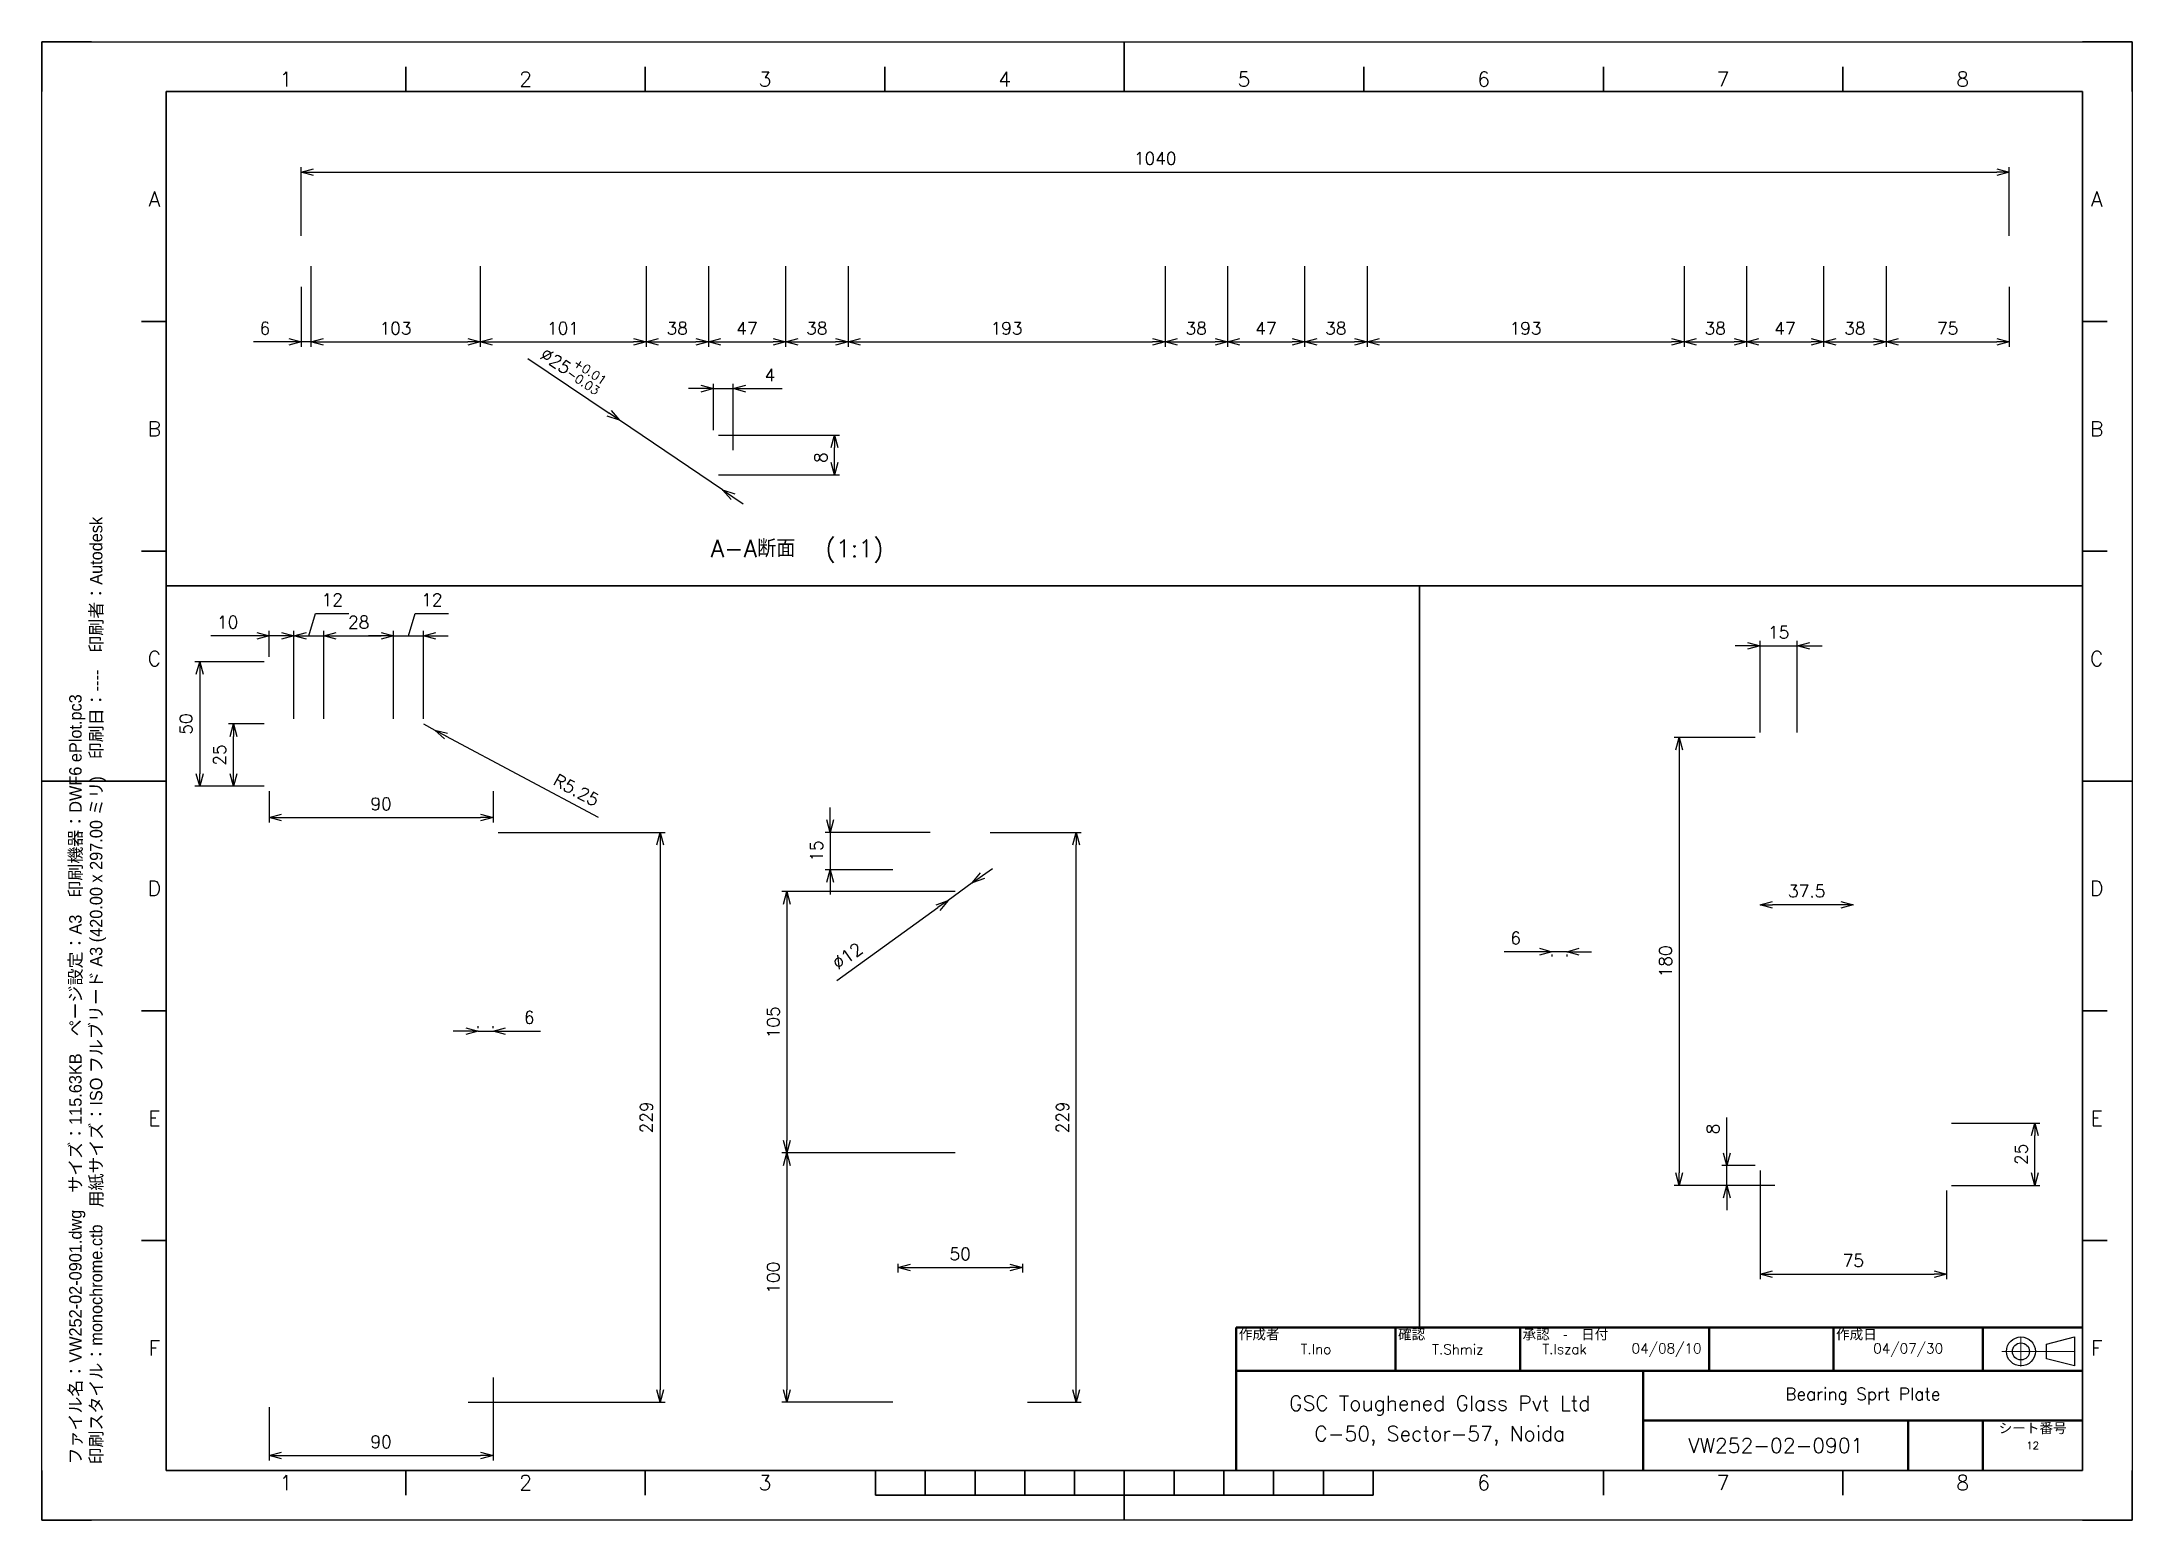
# Paper-space layout 'VW252-02-0901' of a CAD drawing. Header units: millimetres. Extents: x -5 to 415, y -5 to 292.
import ezdxf
from ezdxf.enums import TextEntityAlignment as Align

# ---------------------------------------------------------------- set-up
doc = ezdxf.new("R2010")
doc.units = ezdxf.units.MM
doc.layers.add('ビューポート', color=1, linetype='Continuous')
doc.layers.add('印刷スタンプ', color=30, linetype='Continuous')
for name, color, linetype, lineweight in [('図枠', 8, 'Continuous', 35), ('寸法', 150, 'Continuous', 25), ('注釈', 150, 'Continuous', 25), ('表題欄', 8, 'Continuous', 35)]:
    doc.layers.add(name, color=color, linetype=linetype, lineweight=lineweight)
doc.layers.get('ビューポート').off()
doc.styles.get("Standard").update_dxf_attribs({"font": 'romans.shx', "bigfont": 'extfont2.shx'})
doc.styles.add('ゴシック', font='MS PGothic.ttf')
doc.dimstyles.new('JIS_25', dxfattribs={"dimscale": 0, "dimtxt": 2.5, "dimasz": 2.5, "dimexe": 1, "dimexo": 1, "dimgap": 1.5, "dimtad": 3, "dimdec": 1, "dimdsep": 46, "dimtxsty": 'Standard', "dimblk": 'OPEN30', "dimcen": 0, "dimclrd": 256, "dimclre": 256, "dimclrt": 179, "dimadec": 0, "dimazin": 2, "dimtp": 0.1, "dimtm": 0.1, "dimtfac": 0.71, "dimtdec": 1, "dimtmove": 0, "dimatfit": 3, "dimldrblk": 'OPEN30', "dimfxl": 1, "dimlwd": -1, "dimlwe": -1, "dimarcsym": 0})

psp = doc.layouts.new('VW252-02-0901')

# ---------------------------------------------------------------- texts
at = {"layer": '印刷スタンプ', "insert": (0.4982, 6.184), "char_height": 2.5, "width": 604.100653, "attachment_point": 1, "rotation": 90, "style": 'ゴシック'}
psp.add_mtext('ファイル名：VW252-02-0901.dwg\u3000サイズ：115.63KB\u3000ページ設定：A3\u3000印刷機器：DWF6 ePlot.pc3\\P印刷スタイル：monochrome.ctb\u3000用紙サイズ：ISO フルブリード A3 (420.00 x 297.00 ミリ)\u3000印刷日：----\u3000印刷者：Autodesk', dxfattribs=at)

# ---------------------------------------------------------------- blocks, each defined once
blk = doc.blocks.new('表題欄')
at = {"layer": '表題欄', "linetype": 'Continuous', "lineweight": 50}
for p, q in [((0, 28.73), (-170, 28.73)), ((-170, 28.73), (-170, 0)), ((-138, 20), (-138, 28.73)), ((-113, 20), (-113, 28.73)), ((-75, 20), (-75, 28.73)), ((-50, 20), (-50, 28.73)), ((-20, 20), (-20, 28.73)), ((-170, 20), (0, 20)), ((-88.23, 20), (-88.23, 0)), ((0, 10), (-88.23, 10)), ((-35, 0), (-35, 10)), ((-20, 0), (-20, 10))]:
    blk.add_line(p, q, dxfattribs=at).dxf.unprotected_set("ltscale", 0)
at = {"layer": '表題欄', "linetype": 'Continuous', "lineweight": 18}
for p, q in [((-12.35, 26.82), (-12.35, 20.88)), ((-7.22, 23.91), (-16.16, 23.91)), ((-1.57, 23.91), (-7.22, 23.91))]:
    blk.add_line(p, q, dxfattribs=at)
at = {"layer": '表題欄', "lineweight": 25}
for p, q in [((-7.22, 25.38), (-1.57, 26.82)), ((-7.22, 23.91), (-7.22, 25.38)), ((-1.57, 26.82), (-1.57, 23.91)), ((-7.22, 22.44), (-7.22, 23.91)), ((-1.57, 21.01), (-7.22, 22.44)), ((-1.57, 23.91), (-1.57, 21.01))]:
    blk.add_line(p, q, dxfattribs=at).dxf.unprotected_set("ltscale", 0)
for radius in [2.9, 1.71]:
    blk.add_circle((-12.35, 23.91), radius, dxfattribs=at).dxf.unprotected_set("ltscale", 0)
at = {"layer": '表題欄', "color": 179, "lineweight": 5, "char_height": 2}
for s, insert, width, attachment_point, line_spacing_factor in [('{\\fMS PGothic|b0|i0|c128|p17;作成者}', (-169.5, 28.33), 26.9559, 1, 0.856083), ('{\\fMS PGothic|b0|i0|c128|p17;確認}', (-137.5, 28.33), 26.0627, 1, 0.856083), ('{\\fMS PGothic|b0|i0|c128|p17;承認\u3000-\u3000日付}', (-112.5, 28.33), 41.7838, 1, 0.846), ('{\\fMS PGothic|b0|i0|c128|p17;作成日}', (-49.5, 28.33), 14.5, 1, 0.856083), ('{\\fMS PGothic|b0|i0|c128|p17;シート番号}', (-10, 9.5), 19, 2, 0.856083)]:
    blk.add_mtext(s, dxfattribs=dict(at, insert=insert, width=width, attachment_point=attachment_point, line_spacing_factor=line_spacing_factor))
at = {"layer": '表題欄', "color": 179, "flags": 8}
for tag, height, p in [('DRAWN', 2.5, (-154, 24.36)), ('CHECK', 2.5, (-125.5, 24.36)), ('APPROVE', 2.5, (-104.06, 24.36)), ('APDATE', 2.5, (-83.55, 24.36)), ('DATE', 2.5, (-35, 24.36)), ('PROJECTNAME1', 3.5, (-129.12, 13)), ('DWGNAME', 3.5, (-44.12, 15)), ('PROJECTNAME2', 3.5, (-129.12, 7)), ('DWGNO', 3.5, (-61.62, 5)), ('SHEET', 2, (-10, 5))]:
    blk.add_attdef(tag, text='', height=height, dxfattribs=at).set_placement(p, align=Align.MIDDLE)
blk = doc.blocks.new('図枠')
at = {"layer": '図枠'}
for p, q in [((0, 297), (10, 297)), ((0, 287), (0, 297)), ((410, 297), (420, 297)), ((420, 297), (420, 287)), ((25, 10), (25, 287)), ((25, 287), (410, 287)), ((410, 287), (410, 10)), ((0, 0), (0, 10)), ((410, 10), (25, 10)), ((420, 10), (420, 0)), ((10, 0), (0, 0)), ((420, 0), (410, 0))]:
    blk.add_line(p, q, dxfattribs=at)
at = {"layer": '図枠', "lineweight": 25}
for p, q in [((0, 297), (420, 297)), ((0, 0), (0, 297)), ((420, 297), (420, 0)), ((420, 0), (0, 0))]:
    blk.add_line(p, q, dxfattribs=at)
at = {"layer": '図枠', "lineweight": 35}
for p, q in [((217.5, 287), (217.5, 297)), ((73.12, 287), (73.12, 292)), ((121.25, 287), (121.25, 292)), ((169.38, 287), (169.38, 292)), ((265.62, 287), (265.62, 292)), ((313.75, 287), (313.75, 292)), ((361.88, 287), (361.88, 292)), ((25, 240.83), (20, 240.83)), ((410, 240.83), (415, 240.83)), ((25, 194.67), (20, 194.67)), ((410, 194.67), (415, 194.67)), ((25, 148.5), (0, 148.5)), ((410, 148.5), (420, 148.5)), ((25, 102.33), (20, 102.33)), ((410, 102.33), (415, 102.33)), ((25, 56.17), (20, 56.17)), ((410, 56.17), (415, 56.17)), ((73.12, 10), (73.12, 5)), ((121.25, 10), (121.25, 5)), ((167.5, 5), (167.5, 10)), ((177.5, 5), (177.5, 10)), ((187.5, 5), (187.5, 10)), ((197.5, 5), (197.5, 10)), ((207.5, 5), (207.5, 10)), ((217.5, 10), (217.5, 0)), ((227.5, 5), (227.5, 10)), ((237.5, 5), (237.5, 10)), ((247.5, 5), (247.5, 10)), ((257.5, 5), (257.5, 10)), ((267.5, 5), (267.5, 10)), ((313.75, 10), (313.75, 5)), ((361.88, 10), (361.88, 5)), ((167.5, 5), (267.5, 5))]:
    blk.add_line(p, q, dxfattribs=at)
at = {"layer": '図枠', "color": 179, "lineweight": 25}
for s, p in [('1', (49.06, 288)), ('2', (97.19, 288)), ('3', (145.31, 288)), ('4', (193.44, 288)), ('5', (241.56, 288)), ('6', (289.69, 288)), ('7', (337.81, 288)), ('8', (385.94, 288)), ('A', (22.61, 263.92)), ('A', (412.87, 263.92)), ('B', (22.61, 217.75)), ('B', (412.87, 217.75)), ('C', (22.61, 171.58)), ('C', (412.87, 171.58)), ('D', (22.61, 125.42)), ('D', (412.87, 125.42)), ('E', (22.61, 79.25)), ('E', (412.87, 79.25)), ('F', (22.61, 33.08)), ('F', (412.87, 33.08)), ('1', (49.06, 6.02)), ('2', (97.19, 6.02)), ('3', (145.31, 6.02)), ('6', (289.69, 6.02)), ('7', (337.81, 6.02)), ('8', (385.94, 6.02))]:
    blk.add_text(s, height=3, dxfattribs=at).set_placement(p, align=Align.CENTER)
blk = doc.blocks.new('ビュータイトル')
at = {"color": 7, "flags": 8}
blk.add_attdef('VIEWTITLE', text='', height=3.5, dxfattribs=at).set_placement((24.98, -4.7), align=Align.BOTTOM_RIGHT)
blk.add_attdef('VIEWPORTSCALE', text='', height=3.5, dxfattribs=at).set_placement((31, -4.7), align=Align.BOTTOM_LEFT)
blk = doc.blocks.new('_Open30')
at = {"color": 0, "linetype": 'ByBlock', "lineweight": -2}
for p, q in [((-1, 0.27), (0, 0)), ((0, 0), (-1, -0.27)), ((0, 0), (-1, 0))]:
    blk.add_line(p, q, dxfattribs=at)
blk = doc.blocks.new('*D6')
at = {"layer": 'Defpoints', "color": 0}
for p in [(49.08, 247.92), (47.1, 243.8), (49.08, 231.7)]:
    blk.add_point(p, dxfattribs=at)
at = {"layer": '寸法'}
for p, q in [((49.08, 246.92), (49.08, 230.7)), ((47.1, 242.8), (47.1, 230.7)), ((44.6, 231.7), (37.55, 231.7)), ((49.08, 231.7), (47.1, 231.7)), ((51.58, 231.7), (54.08, 231.7))]:
    blk.add_line(p, q, dxfattribs=at)
at = {"layer": '寸法', "xscale": 2.5, "yscale": 2.5, "zscale": 2.5}
blk.add_blockref('_Open30', (47.1, 231.7), dxfattribs=at)
at = {"layer": '寸法', "xscale": 2.5, "yscale": 2.5, "zscale": 2.5, "rotation": 180}
blk.add_blockref('_Open30', (49.08, 231.7), dxfattribs=at)
at = {"layer": '寸法', "color": 179, "insert": (39.82, 234.45), "char_height": 2.5, "attachment_point": 5}
blk.add_mtext('6', dxfattribs=at)
blk = doc.blocks.new('*D7')
at = {"layer": 'Defpoints', "color": 0}
for p in [(49.08, 247.92), (83.07, 247.92), (83.07, 231.7)]:
    blk.add_point(p, dxfattribs=at)
at = {"layer": '寸法'}
for p, q in [((49.08, 246.92), (49.08, 230.7)), ((83.07, 246.92), (83.07, 230.7)), ((51.58, 231.7), (80.57, 231.7))]:
    blk.add_line(p, q, dxfattribs=at)
at = {"layer": '寸法', "xscale": 2.5, "yscale": 2.5, "zscale": 2.5, "rotation": 180}
blk.add_blockref('_Open30', (49.08, 231.7), dxfattribs=at)
at = {"layer": '寸法', "xscale": 2.5, "yscale": 2.5, "zscale": 2.5}
blk.add_blockref('_Open30', (83.07, 231.7), dxfattribs=at)
at = {"layer": '寸法', "color": 179, "insert": (66.07, 234.45), "char_height": 2.5, "attachment_point": 5}
blk.add_mtext('103', dxfattribs=at)
blk = doc.blocks.new('*D8')
at = {"layer": 'Defpoints', "color": 0}
for p in [(83.07, 247.92), (116.4, 247.92), (116.4, 231.7)]:
    blk.add_point(p, dxfattribs=at)
at = {"layer": '寸法'}
for p, q in [((83.07, 246.92), (83.07, 230.7)), ((116.4, 246.92), (116.4, 230.7)), ((85.57, 231.7), (113.9, 231.7))]:
    blk.add_line(p, q, dxfattribs=at)
at = {"layer": '寸法', "xscale": 2.5, "yscale": 2.5, "zscale": 2.5, "rotation": 180}
blk.add_blockref('_Open30', (83.07, 231.7), dxfattribs=at)
at = {"layer": '寸法', "xscale": 2.5, "yscale": 2.5, "zscale": 2.5}
blk.add_blockref('_Open30', (116.4, 231.7), dxfattribs=at)
at = {"layer": '寸法', "color": 179, "insert": (99.73, 234.45), "char_height": 2.5, "attachment_point": 5}
blk.add_mtext('101', dxfattribs=at)
blk = doc.blocks.new('*D9')
at = {"layer": 'Defpoints', "color": 0}
for p in [(116.4, 247.92), (128.94, 247.92), (128.94, 231.7)]:
    blk.add_point(p, dxfattribs=at)
at = {"layer": '寸法'}
for p, q in [((116.4, 246.92), (116.4, 230.7)), ((128.94, 246.92), (128.94, 230.7)), ((118.9, 231.7), (126.44, 231.7))]:
    blk.add_line(p, q, dxfattribs=at)
at = {"layer": '寸法', "xscale": 2.5, "yscale": 2.5, "zscale": 2.5, "rotation": 180}
blk.add_blockref('_Open30', (116.4, 231.7), dxfattribs=at)
at = {"layer": '寸法', "xscale": 2.5, "yscale": 2.5, "zscale": 2.5}
blk.add_blockref('_Open30', (128.94, 231.7), dxfattribs=at)
at = {"layer": '寸法', "color": 179, "insert": (122.67, 234.45), "char_height": 2.5, "attachment_point": 5}
blk.add_mtext('38', dxfattribs=at)
blk = doc.blocks.new('*D10')
at = {"layer": 'Defpoints', "color": 0}
for p in [(128.94, 247.92), (144.45, 247.92), (144.45, 231.7)]:
    blk.add_point(p, dxfattribs=at)
at = {"layer": '寸法'}
for p, q in [((128.94, 246.92), (128.94, 230.7)), ((144.45, 246.92), (144.45, 230.7)), ((131.44, 231.7), (141.95, 231.7))]:
    blk.add_line(p, q, dxfattribs=at)
at = {"layer": '寸法', "xscale": 2.5, "yscale": 2.5, "zscale": 2.5, "rotation": 180}
blk.add_blockref('_Open30', (128.94, 231.7), dxfattribs=at)
at = {"layer": '寸法', "xscale": 2.5, "yscale": 2.5, "zscale": 2.5}
blk.add_blockref('_Open30', (144.45, 231.7), dxfattribs=at)
at = {"layer": '寸法', "color": 179, "insert": (136.69, 234.45), "char_height": 2.5, "attachment_point": 5}
blk.add_mtext('47', dxfattribs=at)
blk = doc.blocks.new('*D11')
at = {"layer": 'Defpoints', "color": 0}
for p in [(144.45, 247.92), (156.99, 247.92), (156.99, 231.7)]:
    blk.add_point(p, dxfattribs=at)
at = {"layer": '寸法'}
for p, q in [((144.45, 246.92), (144.45, 230.7)), ((156.99, 246.92), (156.99, 230.7)), ((146.95, 231.7), (154.49, 231.7))]:
    blk.add_line(p, q, dxfattribs=at)
at = {"layer": '寸法', "xscale": 2.5, "yscale": 2.5, "zscale": 2.5, "rotation": 180}
blk.add_blockref('_Open30', (144.45, 231.7), dxfattribs=at)
at = {"layer": '寸法', "xscale": 2.5, "yscale": 2.5, "zscale": 2.5}
blk.add_blockref('_Open30', (156.99, 231.7), dxfattribs=at)
at = {"layer": '寸法', "color": 179, "insert": (150.72, 234.45), "char_height": 2.5, "attachment_point": 5}
blk.add_mtext('38', dxfattribs=at)
blk = doc.blocks.new('*D12')
at = {"layer": 'Defpoints', "color": 0}
for p in [(156.99, 247.92), (220.68, 247.92), (220.68, 231.7)]:
    blk.add_point(p, dxfattribs=at)
at = {"layer": '寸法'}
for p, q in [((156.99, 246.92), (156.99, 230.7)), ((220.68, 246.92), (220.68, 230.7)), ((159.49, 231.7), (218.18, 231.7))]:
    blk.add_line(p, q, dxfattribs=at)
at = {"layer": '寸法', "xscale": 2.5, "yscale": 2.5, "zscale": 2.5, "rotation": 180}
blk.add_blockref('_Open30', (156.99, 231.7), dxfattribs=at)
at = {"layer": '寸法', "xscale": 2.5, "yscale": 2.5, "zscale": 2.5}
blk.add_blockref('_Open30', (220.68, 231.7), dxfattribs=at)
at = {"layer": '寸法', "color": 179, "insert": (188.83, 234.45), "char_height": 2.5, "attachment_point": 5}
blk.add_mtext('193', dxfattribs=at)
blk = doc.blocks.new('*D13')
at = {"layer": 'Defpoints', "color": 0}
for p in [(220.68, 247.92), (233.22, 247.92), (233.22, 231.7)]:
    blk.add_point(p, dxfattribs=at)
at = {"layer": '寸法'}
for p, q in [((220.68, 246.92), (220.68, 230.7)), ((233.22, 246.92), (233.22, 230.7)), ((223.18, 231.7), (230.72, 231.7))]:
    blk.add_line(p, q, dxfattribs=at)
at = {"layer": '寸法', "xscale": 2.5, "yscale": 2.5, "zscale": 2.5, "rotation": 180}
blk.add_blockref('_Open30', (220.68, 231.7), dxfattribs=at)
at = {"layer": '寸法', "xscale": 2.5, "yscale": 2.5, "zscale": 2.5}
blk.add_blockref('_Open30', (233.22, 231.7), dxfattribs=at)
at = {"layer": '寸法', "color": 179, "insert": (226.95, 234.45), "char_height": 2.5, "attachment_point": 5}
blk.add_mtext('38', dxfattribs=at)
blk = doc.blocks.new('*D14')
at = {"layer": 'Defpoints', "color": 0}
for p in [(233.22, 247.92), (248.73, 247.92), (248.73, 231.7)]:
    blk.add_point(p, dxfattribs=at)
at = {"layer": '寸法'}
for p, q in [((233.22, 246.92), (233.22, 230.7)), ((248.73, 246.92), (248.73, 230.7)), ((235.72, 231.7), (246.23, 231.7))]:
    blk.add_line(p, q, dxfattribs=at)
at = {"layer": '寸法', "xscale": 2.5, "yscale": 2.5, "zscale": 2.5, "rotation": 180}
blk.add_blockref('_Open30', (233.22, 231.7), dxfattribs=at)
at = {"layer": '寸法', "xscale": 2.5, "yscale": 2.5, "zscale": 2.5}
blk.add_blockref('_Open30', (248.73, 231.7), dxfattribs=at)
at = {"layer": '寸法', "color": 179, "insert": (240.97, 234.45), "char_height": 2.5, "attachment_point": 5}
blk.add_mtext('47', dxfattribs=at)
blk = doc.blocks.new('*D15')
at = {"layer": 'Defpoints', "color": 0}
for p in [(248.73, 247.92), (261.27, 247.92), (261.27, 231.7)]:
    blk.add_point(p, dxfattribs=at)
at = {"layer": '寸法'}
for p, q in [((248.73, 246.92), (248.73, 230.7)), ((261.27, 246.92), (261.27, 230.7)), ((251.23, 231.7), (258.77, 231.7))]:
    blk.add_line(p, q, dxfattribs=at)
at = {"layer": '寸法', "xscale": 2.5, "yscale": 2.5, "zscale": 2.5, "rotation": 180}
blk.add_blockref('_Open30', (248.73, 231.7), dxfattribs=at)
at = {"layer": '寸法', "xscale": 2.5, "yscale": 2.5, "zscale": 2.5}
blk.add_blockref('_Open30', (261.27, 231.7), dxfattribs=at)
at = {"layer": '寸法', "color": 179, "insert": (255, 234.45), "char_height": 2.5, "attachment_point": 5}
blk.add_mtext('38', dxfattribs=at)
blk = doc.blocks.new('*D16')
at = {"layer": 'Defpoints', "color": 0}
for p in [(261.27, 247.92), (324.96, 247.92), (324.96, 231.7)]:
    blk.add_point(p, dxfattribs=at)
at = {"layer": '寸法'}
for p, q in [((261.27, 246.92), (261.27, 230.7)), ((324.96, 246.92), (324.96, 230.7)), ((263.77, 231.7), (322.46, 231.7))]:
    blk.add_line(p, q, dxfattribs=at)
at = {"layer": '寸法', "xscale": 2.5, "yscale": 2.5, "zscale": 2.5, "rotation": 180}
blk.add_blockref('_Open30', (261.27, 231.7), dxfattribs=at)
at = {"layer": '寸法', "xscale": 2.5, "yscale": 2.5, "zscale": 2.5}
blk.add_blockref('_Open30', (324.96, 231.7), dxfattribs=at)
at = {"layer": '寸法', "color": 179, "insert": (293.11, 234.45), "char_height": 2.5, "attachment_point": 5}
blk.add_mtext('193', dxfattribs=at)
blk = doc.blocks.new('*D17')
at = {"layer": 'Defpoints', "color": 0}
for p in [(324.96, 247.92), (337.5, 247.92), (337.5, 231.7)]:
    blk.add_point(p, dxfattribs=at)
at = {"layer": '寸法'}
for p, q in [((324.96, 246.92), (324.96, 230.7)), ((337.5, 246.92), (337.5, 230.7)), ((327.46, 231.7), (335, 231.7))]:
    blk.add_line(p, q, dxfattribs=at)
at = {"layer": '寸法', "xscale": 2.5, "yscale": 2.5, "zscale": 2.5, "rotation": 180}
blk.add_blockref('_Open30', (324.96, 231.7), dxfattribs=at)
at = {"layer": '寸法', "xscale": 2.5, "yscale": 2.5, "zscale": 2.5}
blk.add_blockref('_Open30', (337.5, 231.7), dxfattribs=at)
at = {"layer": '寸法', "color": 179, "insert": (331.23, 234.45), "char_height": 2.5, "attachment_point": 5}
blk.add_mtext('38', dxfattribs=at)
blk = doc.blocks.new('*D18')
at = {"layer": 'Defpoints', "color": 0}
for p in [(337.5, 247.92), (353.01, 247.92), (353.01, 231.7)]:
    blk.add_point(p, dxfattribs=at)
at = {"layer": '寸法'}
for p, q in [((337.5, 246.92), (337.5, 230.7)), ((353.01, 246.92), (353.01, 230.7)), ((340, 231.7), (350.51, 231.7))]:
    blk.add_line(p, q, dxfattribs=at)
at = {"layer": '寸法', "xscale": 2.5, "yscale": 2.5, "zscale": 2.5, "rotation": 180}
blk.add_blockref('_Open30', (337.5, 231.7), dxfattribs=at)
at = {"layer": '寸法', "xscale": 2.5, "yscale": 2.5, "zscale": 2.5}
blk.add_blockref('_Open30', (353.01, 231.7), dxfattribs=at)
at = {"layer": '寸法', "color": 179, "insert": (345.25, 234.45), "char_height": 2.5, "attachment_point": 5}
blk.add_mtext('47', dxfattribs=at)
blk = doc.blocks.new('*D19')
at = {"layer": 'Defpoints', "color": 0}
for p in [(353.01, 247.92), (365.55, 247.92), (365.55, 231.7)]:
    blk.add_point(p, dxfattribs=at)
at = {"layer": '寸法'}
for p, q in [((353.01, 246.92), (353.01, 230.7)), ((365.55, 246.92), (365.55, 230.7)), ((355.51, 231.7), (363.05, 231.7))]:
    blk.add_line(p, q, dxfattribs=at)
at = {"layer": '寸法', "xscale": 2.5, "yscale": 2.5, "zscale": 2.5, "rotation": 180}
blk.add_blockref('_Open30', (353.01, 231.7), dxfattribs=at)
at = {"layer": '寸法', "xscale": 2.5, "yscale": 2.5, "zscale": 2.5}
blk.add_blockref('_Open30', (365.55, 231.7), dxfattribs=at)
at = {"layer": '寸法', "color": 179, "insert": (359.28, 234.45), "char_height": 2.5, "attachment_point": 5}
blk.add_mtext('38', dxfattribs=at)
blk = doc.blocks.new('*D20')
at = {"layer": 'Defpoints', "color": 0}
for p in [(365.55, 247.92), (390.3, 243.8), (390.3, 231.7)]:
    blk.add_point(p, dxfattribs=at)
at = {"layer": '寸法'}
for p, q in [((365.55, 246.92), (365.55, 230.7)), ((390.3, 242.8), (390.3, 230.7)), ((368.05, 231.7), (387.8, 231.7))]:
    blk.add_line(p, q, dxfattribs=at)
at = {"layer": '寸法', "xscale": 2.5, "yscale": 2.5, "zscale": 2.5, "rotation": 180}
blk.add_blockref('_Open30', (365.55, 231.7), dxfattribs=at)
at = {"layer": '寸法', "xscale": 2.5, "yscale": 2.5, "zscale": 2.5}
blk.add_blockref('_Open30', (390.3, 231.7), dxfattribs=at)
at = {"layer": '寸法', "color": 179, "insert": (377.92, 234.45), "char_height": 2.5, "attachment_point": 5}
blk.add_mtext('75', dxfattribs=at)
blk = doc.blocks.new('*D21')
at = {"layer": 'Defpoints', "color": 0}
for p in [(390.3, 265.82), (47.1, 252.05), (390.3, 252.05)]:
    blk.add_point(p, dxfattribs=at)
at = {"layer": '寸法'}
for p, q in [((47.1, 253.05), (47.1, 266.82)), ((49.6, 265.82), (387.8, 265.82)), ((390.3, 253.05), (390.3, 266.82))]:
    blk.add_line(p, q, dxfattribs=at)
at = {"layer": '寸法', "xscale": 2.5, "yscale": 2.5, "zscale": 2.5, "rotation": 180}
blk.add_blockref('_Open30', (47.1, 265.82), dxfattribs=at)
at = {"layer": '寸法', "xscale": 2.5, "yscale": 2.5, "zscale": 2.5}
blk.add_blockref('_Open30', (390.3, 265.82), dxfattribs=at)
at = {"layer": '寸法', "color": 179, "insert": (218.7, 268.57), "char_height": 2.5, "attachment_point": 5}
blk.add_mtext('1040', dxfattribs=at)
blk = doc.blocks.new('*D22')
at = {"layer": 'Defpoints', "color": 0}
for p in [(129.93, 212.99), (154.28, 212.99), (129.93, 204.99)]:
    blk.add_point(p, dxfattribs=at)
at = {"layer": '寸法'}
for p, q in [((130.93, 212.99), (155.28, 212.99)), ((154.28, 207.49), (154.28, 210.49)), ((130.93, 204.99), (155.28, 204.99))]:
    blk.add_line(p, q, dxfattribs=at)
at = {"layer": '寸法', "xscale": 2.5, "yscale": 2.5, "zscale": 2.5}
for p, rotation in [((154.28, 212.99), 90), ((154.28, 204.99), 270)]:
    blk.add_blockref('_Open30', p, dxfattribs=dict(at, rotation=rotation))
at = {"layer": '寸法', "color": 179, "insert": (151.53, 208.46), "char_height": 2.5, "attachment_point": 5, "rotation": 90}
blk.add_mtext('8', dxfattribs=at)
blk = doc.blocks.new('*D23')
at = {"layer": 'Defpoints', "color": 0}
for p in [(133.93, 222.32), (129.93, 212.99), (133.93, 208.99)]:
    blk.add_point(p, dxfattribs=at)
at = {"layer": '寸法'}
for p, q in [((129.93, 213.99), (129.93, 223.32)), ((133.93, 209.99), (133.93, 223.32)), ((127.43, 222.32), (124.93, 222.32)), ((129.93, 222.32), (133.93, 222.32)), ((136.43, 222.32), (143.72, 222.32))]:
    blk.add_line(p, q, dxfattribs=at)
at = {"layer": '寸法', "xscale": 2.5, "yscale": 2.5, "zscale": 2.5}
blk.add_blockref('_Open30', (129.93, 222.32), dxfattribs=at)
at = {"layer": '寸法', "xscale": 2.5, "yscale": 2.5, "zscale": 2.5, "rotation": 180}
blk.add_blockref('_Open30', (133.93, 222.32), dxfattribs=at)
at = {"layer": '寸法', "color": 179, "insert": (141.32, 225.07), "char_height": 2.5, "attachment_point": 5}
blk.add_mtext('4', dxfattribs=at)
blk = doc.blocks.new('*D24')
at = {"layer": 'Defpoints', "color": 0}
for p in [(111.07, 215.98), (131.79, 202)]:
    blk.add_point(p, dxfattribs=at)
at = {"layer": '寸法'}
for p, q in [((92.68, 228.39), (109, 217.38)), ((131.79, 202), (111.07, 215.98)), ((133.87, 200.6), (135.94, 199.2))]:
    blk.add_line(p, q, dxfattribs=at)
at = {"layer": '寸法', "xscale": 2.5, "yscale": 2.5, "zscale": 2.5}
for p, rotation in [((111.07, 215.98), 325.9922109080301), ((131.79, 202), 145.9922109080301)]:
    blk.add_blockref('_Open30', p, dxfattribs=dict(at, rotation=rotation))
at = {"layer": '寸法', "color": 179, "insert": (101.8, 226.54), "char_height": 2.5, "attachment_point": 5, "rotation": 325.9922}
blk.add_mtext('∅25{\\H1.775000;\\S+0.01^ -0.03;}', dxfattribs=at)
blk = doc.blocks.new('*D25')
at = {"layer": 'Defpoints', "color": 0}
for p in [(40.67, 167.46), (26.72, 142.46), (40.67, 142.46)]:
    blk.add_point(p, dxfattribs=at)
at = {"layer": '寸法'}
for p, q in [((39.67, 167.46), (25.72, 167.46)), ((26.72, 164.96), (26.72, 144.96)), ((39.67, 142.46), (25.72, 142.46))]:
    blk.add_line(p, q, dxfattribs=at)
at = {"layer": '寸法', "xscale": 2.5, "yscale": 2.5, "zscale": 2.5}
for p, rotation in [((26.72, 167.46), 90), ((26.72, 142.46), 270)]:
    blk.add_blockref('_Open30', p, dxfattribs=dict(at, rotation=rotation))
at = {"layer": '寸法', "color": 179, "insert": (23.97, 154.96), "char_height": 2.5, "attachment_point": 5, "rotation": 90}
blk.add_mtext('50', dxfattribs=at)
blk = doc.blocks.new('*D26')
at = {"layer": 'Defpoints', "color": 0}
for p in [(33.49, 154.96), (40.67, 154.96), (40.67, 142.46)]:
    blk.add_point(p, dxfattribs=at)
at = {"layer": '寸法'}
for p, q in [((39.67, 154.96), (32.49, 154.96)), ((33.49, 144.96), (33.49, 152.46)), ((39.67, 142.46), (32.49, 142.46))]:
    blk.add_line(p, q, dxfattribs=at)
at = {"layer": '寸法', "xscale": 2.5, "yscale": 2.5, "zscale": 2.5}
for p, rotation in [((33.49, 154.96), 90), ((33.49, 142.46), 270)]:
    blk.add_blockref('_Open30', p, dxfattribs=dict(at, rotation=rotation))
at = {"layer": '寸法', "color": 179, "insert": (30.74, 148.71), "char_height": 2.5, "attachment_point": 5, "rotation": 90}
blk.add_mtext('25', dxfattribs=at)
blk = doc.blocks.new('*D27')
at = {"layer": 'Defpoints', "color": 0}
for p in [(45.67, 172.65), (40.67, 167.46), (45.67, 154.96)]:
    blk.add_point(p, dxfattribs=at)
at = {"layer": '寸法'}
for p, q in [((38.17, 172.65), (28.98, 172.65)), ((40.67, 168.46), (40.67, 173.65)), ((45.67, 172.65), (40.67, 172.65)), ((45.67, 155.96), (45.67, 173.65)), ((48.17, 172.65), (50.67, 172.65))]:
    blk.add_line(p, q, dxfattribs=at)
at = {"layer": '寸法', "xscale": 2.5, "yscale": 2.5, "zscale": 2.5}
blk.add_blockref('_Open30', (40.67, 172.65), dxfattribs=at)
at = {"layer": '寸法', "xscale": 2.5, "yscale": 2.5, "zscale": 2.5, "rotation": 180}
blk.add_blockref('_Open30', (45.67, 172.65), dxfattribs=at)
at = {"layer": '寸法', "color": 179, "insert": (32.33, 175.4), "char_height": 2.5, "attachment_point": 5}
blk.add_mtext('10', dxfattribs=at)
blk = doc.blocks.new('*D28')
at = {"layer": 'Defpoints', "color": 0}
for p in [(51.67, 172.65), (45.67, 154.96), (51.67, 154.96)]:
    blk.add_point(p, dxfattribs=at)
at = {"layer": '寸法'}
for p, q in [((48.67, 172.65), (50.02, 177.15)), ((50.02, 177.15), (56.71, 177.15)), ((43.17, 172.65), (40.67, 172.65)), ((45.67, 155.96), (45.67, 173.65)), ((45.67, 172.65), (51.67, 172.65)), ((45.67, 172.65), (51.67, 172.65)), ((51.67, 155.96), (51.67, 173.65)), ((54.17, 172.65), (56.67, 172.65))]:
    blk.add_line(p, q, dxfattribs=at)
at = {"layer": '寸法', "xscale": 2.5, "yscale": 2.5, "zscale": 2.5}
blk.add_blockref('_Open30', (45.67, 172.65), dxfattribs=at)
at = {"layer": '寸法', "xscale": 2.5, "yscale": 2.5, "zscale": 2.5, "rotation": 180}
blk.add_blockref('_Open30', (51.67, 172.65), dxfattribs=at)
at = {"layer": '寸法', "color": 179, "insert": (53.37, 179.9), "char_height": 2.5, "attachment_point": 5}
blk.add_mtext('12', dxfattribs=at)
blk = doc.blocks.new('*D29')
at = {"layer": 'Defpoints', "color": 0}
for p in [(65.67, 172.65), (51.67, 154.96), (65.67, 154.96)]:
    blk.add_point(p, dxfattribs=at)
at = {"layer": '寸法'}
for p, q in [((51.67, 155.96), (51.67, 173.65)), ((54.17, 172.65), (63.17, 172.65)), ((65.67, 155.96), (65.67, 173.65))]:
    blk.add_line(p, q, dxfattribs=at)
at = {"layer": '寸法', "xscale": 2.5, "yscale": 2.5, "zscale": 2.5, "rotation": 180}
blk.add_blockref('_Open30', (51.67, 172.65), dxfattribs=at)
at = {"layer": '寸法', "xscale": 2.5, "yscale": 2.5, "zscale": 2.5}
blk.add_blockref('_Open30', (65.67, 172.65), dxfattribs=at)
at = {"layer": '寸法', "color": 179, "insert": (58.67, 175.4), "char_height": 2.5, "attachment_point": 5}
blk.add_mtext('28', dxfattribs=at)
blk = doc.blocks.new('*D30')
at = {"layer": 'Defpoints', "color": 0}
for p in [(71.67, 172.65), (65.67, 154.96), (71.67, 154.96)]:
    blk.add_point(p, dxfattribs=at)
at = {"layer": '寸法'}
for p, q in [((68.67, 172.65), (70.02, 177.15)), ((70.02, 177.15), (76.71, 177.15)), ((63.17, 172.65), (60.67, 172.65)), ((65.67, 155.96), (65.67, 173.65)), ((65.67, 172.65), (71.67, 172.65)), ((65.67, 172.65), (71.67, 172.65)), ((71.67, 155.96), (71.67, 173.65)), ((74.17, 172.65), (76.67, 172.65))]:
    blk.add_line(p, q, dxfattribs=at)
at = {"layer": '寸法', "xscale": 2.5, "yscale": 2.5, "zscale": 2.5}
blk.add_blockref('_Open30', (65.67, 172.65), dxfattribs=at)
at = {"layer": '寸法', "xscale": 2.5, "yscale": 2.5, "zscale": 2.5, "rotation": 180}
blk.add_blockref('_Open30', (71.67, 172.65), dxfattribs=at)
at = {"layer": '寸法', "color": 179, "insert": (73.37, 179.9), "char_height": 2.5, "attachment_point": 5}
blk.add_mtext('12', dxfattribs=at)
blk = doc.blocks.new('*D31')
at = {"layer": 'Defpoints', "color": 0}
for p in [(40.67, 142.46), (85.67, 142.46), (85.67, 136.15)]:
    blk.add_point(p, dxfattribs=at)
at = {"layer": '寸法'}
for p, q in [((40.67, 141.46), (40.67, 135.15)), ((85.67, 141.46), (85.67, 135.15)), ((43.17, 136.15), (83.17, 136.15))]:
    blk.add_line(p, q, dxfattribs=at)
at = {"layer": '寸法', "xscale": 2.5, "yscale": 2.5, "zscale": 2.5, "rotation": 180}
blk.add_blockref('_Open30', (40.67, 136.15), dxfattribs=at)
at = {"layer": '寸法', "xscale": 2.5, "yscale": 2.5, "zscale": 2.5}
blk.add_blockref('_Open30', (85.67, 136.15), dxfattribs=at)
at = {"layer": '寸法', "color": 179, "insert": (63.17, 138.9), "char_height": 2.5, "attachment_point": 5}
blk.add_mtext('90', dxfattribs=at)
blk = doc.blocks.new('*D32')
at = {"layer": 'Defpoints', "color": 0}
for p in [(71.67, 154.96), (73.99, 153.72)]:
    blk.add_point(p, dxfattribs=at)
at = {"layer": '寸法'}
for p, q in [((71.67, 154.96), (73.99, 153.72)), ((106.84, 136.18), (76.19, 152.54))]:
    blk.add_line(p, q, dxfattribs=at)
at = {"layer": '寸法', "xscale": 2.5, "yscale": 2.5, "zscale": 2.5, "rotation": 151.9066994076806}
blk.add_blockref('_Open30', (73.99, 153.72), dxfattribs=at)
at = {"layer": '寸法', "color": 179, "insert": (102.4, 141.67), "char_height": 2.5, "attachment_point": 5, "rotation": 331.9067}
blk.add_mtext('R5.25', dxfattribs=at)
blk = doc.blocks.new('*D33')
at = {"layer": 'Defpoints', "color": 0}
for p in [(85.67, 133.18), (79.67, 18.68), (119.23, 18.68)]:
    blk.add_point(p, dxfattribs=at)
at = {"layer": '寸法'}
for p, q in [((86.67, 133.18), (120.23, 133.18)), ((119.23, 130.68), (119.23, 21.18)), ((80.67, 18.68), (120.23, 18.68))]:
    blk.add_line(p, q, dxfattribs=at)
at = {"layer": '寸法', "xscale": 2.5, "yscale": 2.5, "zscale": 2.5}
for p, rotation in [((119.23, 133.18), 90), ((119.23, 18.68), 270)]:
    blk.add_blockref('_Open30', p, dxfattribs=dict(at, rotation=rotation))
at = {"layer": '寸法', "color": 179, "insert": (116.48, 75.93), "char_height": 2.5, "attachment_point": 5, "rotation": 90}
blk.add_mtext('229', dxfattribs=at)
blk = doc.blocks.new('*D34')
at = {"layer": 'Defpoints', "color": 0}
for p in [(85.67, 24.68), (40.67, 18.68), (85.67, 8)]:
    blk.add_point(p, dxfattribs=at)
at = {"layer": '寸法'}
for p, q in [((85.67, 23.68), (85.67, 7)), ((40.67, 17.68), (40.67, 7)), ((43.17, 8), (83.17, 8))]:
    blk.add_line(p, q, dxfattribs=at)
at = {"layer": '寸法', "xscale": 2.5, "yscale": 2.5, "zscale": 2.5, "rotation": 180}
blk.add_blockref('_Open30', (40.67, 8), dxfattribs=at)
at = {"layer": '寸法', "xscale": 2.5, "yscale": 2.5, "zscale": 2.5}
blk.add_blockref('_Open30', (85.67, 8), dxfattribs=at)
at = {"layer": '寸法', "color": 179, "insert": (63.17, 10.75), "char_height": 2.5, "attachment_point": 5}
blk.add_mtext('90', dxfattribs=at)
blk = doc.blocks.new('*D35')
at = {"layer": 'Defpoints', "color": 0}
for p in [(82.67, 92.84), (85.67, 93.26), (85.67, 92.84)]:
    blk.add_point(p, dxfattribs=at)
at = {"layer": '寸法'}
for p, q in [((80.17, 93.26), (77.67, 93.26)), ((82.67, 93.84), (82.67, 94.26)), ((82.67, 93.26), (85.67, 93.26)), ((85.67, 93.84), (85.67, 94.26)), ((88.17, 93.26), (95.22, 93.26))]:
    blk.add_line(p, q, dxfattribs=at)
at = {"layer": '寸法', "xscale": 2.5, "yscale": 2.5, "zscale": 2.5}
blk.add_blockref('_Open30', (82.67, 93.26), dxfattribs=at)
at = {"layer": '寸法', "xscale": 2.5, "yscale": 2.5, "zscale": 2.5, "rotation": 180}
blk.add_blockref('_Open30', (85.67, 93.26), dxfattribs=at)
at = {"layer": '寸法', "color": 179, "insert": (92.94, 96.01), "char_height": 2.5, "attachment_point": 5}
blk.add_mtext('6', dxfattribs=at)
blk = doc.blocks.new('*D36')
at = {"layer": 'Defpoints', "color": 0}
for p in [(184.52, 133.18), (202.83, 133.18), (192.02, 18.68)]:
    blk.add_point(p, dxfattribs=at)
at = {"layer": '寸法'}
for p, q in [((185.52, 133.18), (203.83, 133.18)), ((202.83, 21.18), (202.83, 130.68)), ((193.02, 18.68), (203.83, 18.68))]:
    blk.add_line(p, q, dxfattribs=at)
at = {"layer": '寸法', "xscale": 2.5, "yscale": 2.5, "zscale": 2.5}
for p, rotation in [((202.83, 133.18), 90), ((202.83, 18.68), 270)]:
    blk.add_blockref('_Open30', p, dxfattribs=dict(at, rotation=rotation))
at = {"layer": '寸法', "color": 179, "insert": (200.08, 75.93), "char_height": 2.5, "attachment_point": 5, "rotation": 90}
blk.add_mtext('229', dxfattribs=at)
blk = doc.blocks.new('*D37')
at = {"layer": 'Defpoints', "color": 0}
for p in [(167.02, 47.49), (192.02, 47.49), (192.02, 45.74)]:
    blk.add_point(p, dxfattribs=at)
at = {"layer": '寸法'}
for p, q in [((167.02, 46.49), (167.02, 44.74)), ((192.02, 46.49), (192.02, 44.74)), ((169.52, 45.74), (189.52, 45.74))]:
    blk.add_line(p, q, dxfattribs=at)
at = {"layer": '寸法', "xscale": 2.5, "yscale": 2.5, "zscale": 2.5, "rotation": 180}
blk.add_blockref('_Open30', (167.02, 45.74), dxfattribs=at)
at = {"layer": '寸法', "xscale": 2.5, "yscale": 2.5, "zscale": 2.5}
blk.add_blockref('_Open30', (192.02, 45.74), dxfattribs=at)
at = {"layer": '寸法', "color": 179, "insert": (179.52, 48.49), "char_height": 2.5, "attachment_point": 5}
blk.add_mtext('50', dxfattribs=at)
blk = doc.blocks.new('*D38')
at = {"layer": 'Defpoints', "color": 0}
for p in [(174.52, 133.18), (153.4, 125.68), (167.02, 125.68)]:
    blk.add_point(p, dxfattribs=at)
at = {"layer": '寸法'}
for p, q in [((153.4, 135.68), (153.4, 138.18)), ((173.52, 133.18), (152.4, 133.18)), ((153.4, 133.18), (153.4, 125.68)), ((166.02, 125.68), (152.4, 125.68)), ((153.4, 123.18), (153.4, 120.68))]:
    blk.add_line(p, q, dxfattribs=at)
at = {"layer": '寸法', "xscale": 2.5, "yscale": 2.5, "zscale": 2.5}
for p, rotation in [((153.4, 133.18), 270), ((153.4, 125.68), 90)]:
    blk.add_blockref('_Open30', p, dxfattribs=dict(at, rotation=rotation))
at = {"layer": '寸法', "color": 179, "insert": (150.65, 129.43), "char_height": 2.5, "attachment_point": 5, "rotation": 90}
blk.add_mtext('15', dxfattribs=at)
blk = doc.blocks.new('*D39')
at = {"layer": 'Defpoints', "color": 0}
for p in [(179.52, 121.28), (144.71, 68.78), (179.52, 68.78)]:
    blk.add_point(p, dxfattribs=at)
at = {"layer": '寸法'}
for p, q in [((178.52, 121.28), (143.71, 121.28)), ((144.71, 118.78), (144.71, 71.28)), ((178.52, 68.78), (143.71, 68.78))]:
    blk.add_line(p, q, dxfattribs=at)
at = {"layer": '寸法', "xscale": 2.5, "yscale": 2.5, "zscale": 2.5}
for p, rotation in [((144.71, 121.28), 90), ((144.71, 68.78), 270)]:
    blk.add_blockref('_Open30', p, dxfattribs=dict(at, rotation=rotation))
at = {"layer": '寸法', "color": 179, "insert": (141.96, 95.03), "char_height": 2.5, "attachment_point": 5, "rotation": 90}
blk.add_mtext('105', dxfattribs=at)
blk = doc.blocks.new('*D40')
at = {"layer": 'Defpoints', "color": 0}
for p in [(179.52, 68.78), (144.71, 18.68), (167.02, 18.68)]:
    blk.add_point(p, dxfattribs=at)
at = {"layer": '寸法'}
for p, q in [((178.52, 68.78), (143.71, 68.78)), ((144.71, 66.28), (144.71, 21.18)), ((166.02, 18.68), (143.71, 18.68))]:
    blk.add_line(p, q, dxfattribs=at)
at = {"layer": '寸法', "xscale": 2.5, "yscale": 2.5, "zscale": 2.5}
for p, rotation in [((144.71, 68.78), 90), ((144.71, 18.68), 270)]:
    blk.add_blockref('_Open30', p, dxfattribs=dict(at, rotation=rotation))
at = {"layer": '寸法', "color": 179, "insert": (141.96, 43.73), "char_height": 2.5, "attachment_point": 5, "rotation": 90}
blk.add_mtext('100', dxfattribs=at)
blk = doc.blocks.new('*D41')
at = {"layer": 'Defpoints', "color": 0}
for p in [(181.96, 123.03), (177.09, 119.52)]:
    blk.add_point(p, dxfattribs=at)
at = {"layer": '寸法'}
for p, q in [((181.96, 123.03), (177.09, 119.52)), ((183.98, 124.49), (186.01, 125.95)), ((154.71, 103.4), (175.06, 118.06))]:
    blk.add_line(p, q, dxfattribs=at)
at = {"layer": '寸法', "xscale": 2.5, "yscale": 2.5, "zscale": 2.5}
for p, rotation in [((181.96, 123.03), 215.7692071083599), ((177.09, 119.52), 35.76920710835986)]:
    blk.add_blockref('_Open30', p, dxfattribs=dict(at, rotation=rotation))
at = {"layer": '寸法', "color": 179, "insert": (156.87, 108.35), "char_height": 2.5, "attachment_point": 5, "rotation": 35.7692}
blk.add_mtext('∅12', dxfattribs=at)
blk = doc.blocks.new('*D42')
at = {"layer": 'Defpoints', "color": 0}
for p in [(298.39, 109.66), (298.39, 109.21), (301.39, 109.66)]:
    blk.add_point(p, dxfattribs=at)
at = {"layer": '寸法'}
for p, q in [((295.89, 109.21), (288.84, 109.21)), ((301.39, 109.21), (298.39, 109.21)), ((303.89, 109.21), (306.39, 109.21)), ((298.39, 108.66), (298.39, 108.21)), ((301.39, 108.66), (301.39, 108.21))]:
    blk.add_line(p, q, dxfattribs=at)
at = {"layer": '寸法', "xscale": 2.5, "yscale": 2.5, "zscale": 2.5}
blk.add_blockref('_Open30', (298.39, 109.21), dxfattribs=at)
at = {"layer": '寸法', "xscale": 2.5, "yscale": 2.5, "zscale": 2.5, "rotation": 180}
blk.add_blockref('_Open30', (301.39, 109.21), dxfattribs=at)
at = {"layer": '寸法', "color": 179, "insert": (291.12, 111.96), "char_height": 2.5, "attachment_point": 5}
blk.add_mtext('6', dxfattribs=at)
blk = doc.blocks.new('*D43')
at = {"layer": 'Defpoints', "color": 0}
for p in [(340.22, 152.26), (323.99, 62.26), (344.22, 62.26)]:
    blk.add_point(p, dxfattribs=at)
at = {"layer": '寸法'}
for p, q in [((339.22, 152.26), (322.99, 152.26)), ((323.99, 149.76), (323.99, 64.76)), ((343.22, 62.26), (322.99, 62.26))]:
    blk.add_line(p, q, dxfattribs=at)
at = {"layer": '寸法', "xscale": 2.5, "yscale": 2.5, "zscale": 2.5}
for p, rotation in [((323.99, 152.26), 90), ((323.99, 62.26), 270)]:
    blk.add_blockref('_Open30', p, dxfattribs=dict(at, rotation=rotation))
at = {"layer": '寸法', "color": 179, "insert": (321.24, 107.26), "char_height": 2.5, "attachment_point": 5, "rotation": 90}
blk.add_mtext('180', dxfattribs=at)
blk = doc.blocks.new('*D44')
at = {"layer": 'Defpoints', "color": 0}
for p in [(340.22, 66.26), (377.72, 62.26), (377.72, 44.42)]:
    blk.add_point(p, dxfattribs=at)
at = {"layer": '寸法'}
for p, q in [((340.22, 65.26), (340.22, 43.42)), ((377.72, 61.26), (377.72, 43.42)), ((342.72, 44.42), (375.22, 44.42))]:
    blk.add_line(p, q, dxfattribs=at)
at = {"layer": '寸法', "xscale": 2.5, "yscale": 2.5, "zscale": 2.5, "rotation": 180}
blk.add_blockref('_Open30', (340.22, 44.42), dxfattribs=at)
at = {"layer": '寸法', "xscale": 2.5, "yscale": 2.5, "zscale": 2.5}
blk.add_blockref('_Open30', (377.72, 44.42), dxfattribs=at)
at = {"layer": '寸法', "color": 179, "insert": (358.97, 47.17), "char_height": 2.5, "attachment_point": 5}
blk.add_mtext('75', dxfattribs=at)
blk = doc.blocks.new('*D45')
at = {"layer": 'Defpoints', "color": 0}
for p in [(333.53, 66.26), (340.22, 66.26), (344.22, 62.26)]:
    blk.add_point(p, dxfattribs=at)
at = {"layer": '寸法'}
for p, q in [((333.53, 68.76), (333.53, 75.92)), ((339.22, 66.26), (332.53, 66.26)), ((333.53, 62.26), (333.53, 66.26)), ((343.22, 62.26), (332.53, 62.26)), ((333.53, 59.76), (333.53, 57.26))]:
    blk.add_line(p, q, dxfattribs=at)
at = {"layer": '寸法', "xscale": 2.5, "yscale": 2.5, "zscale": 2.5}
for p, rotation in [((333.53, 66.26), 270), ((333.53, 62.26), 90)]:
    blk.add_blockref('_Open30', p, dxfattribs=dict(at, rotation=rotation))
at = {"layer": '寸法', "color": 179, "insert": (330.78, 73.59), "char_height": 2.5, "attachment_point": 5, "rotation": 90}
blk.add_mtext('8', dxfattribs=at)
blk = doc.blocks.new('*D46')
at = {"layer": 'Defpoints', "color": 0}
for p in [(347.72, 170.63), (340.22, 152.26), (347.72, 152.26)]:
    blk.add_point(p, dxfattribs=at)
at = {"layer": '寸法'}
for p, q in [((337.72, 170.63), (335.22, 170.63)), ((340.22, 153.26), (340.22, 171.63)), ((340.22, 170.63), (347.72, 170.63)), ((347.72, 153.26), (347.72, 171.63)), ((350.22, 170.63), (352.72, 170.63))]:
    blk.add_line(p, q, dxfattribs=at)
at = {"layer": '寸法', "xscale": 2.5, "yscale": 2.5, "zscale": 2.5}
blk.add_blockref('_Open30', (340.22, 170.63), dxfattribs=at)
at = {"layer": '寸法', "xscale": 2.5, "yscale": 2.5, "zscale": 2.5, "rotation": 180}
blk.add_blockref('_Open30', (347.72, 170.63), dxfattribs=at)
at = {"layer": '寸法', "color": 179, "insert": (343.97, 173.38), "char_height": 2.5, "attachment_point": 5}
blk.add_mtext('15', dxfattribs=at)
blk = doc.blocks.new('*D47')
at = {"layer": 'Defpoints', "color": 0}
for p in [(377.72, 74.76), (395.46, 74.76), (377.72, 62.26)]:
    blk.add_point(p, dxfattribs=at)
at = {"layer": '寸法'}
for p, q in [((378.72, 74.76), (396.46, 74.76)), ((395.46, 64.76), (395.46, 72.26)), ((378.72, 62.26), (396.46, 62.26))]:
    blk.add_line(p, q, dxfattribs=at)
at = {"layer": '寸法', "xscale": 2.5, "yscale": 2.5, "zscale": 2.5}
for p, rotation in [((395.46, 74.76), 90), ((395.46, 62.26), 270)]:
    blk.add_blockref('_Open30', p, dxfattribs=dict(at, rotation=rotation))
at = {"layer": '寸法', "color": 179, "insert": (392.71, 68.51), "char_height": 2.5, "attachment_point": 5, "rotation": 90}
blk.add_mtext('25', dxfattribs=at)
blk = doc.blocks.new('*D48')
at = {"layer": 'Defpoints', "color": 0}
for p in [(340.22, 118.63), (340.22, 118.63), (358.97, 118.63)]:
    blk.add_point(p, dxfattribs=at)
at = {"layer": '寸法'}
blk.add_line((356.47, 118.63), (342.72, 118.63), dxfattribs=at)
at = {"layer": '寸法', "xscale": 2.5, "yscale": 2.5, "zscale": 2.5, "rotation": 180}
blk.add_blockref('_Open30', (340.22, 118.63), dxfattribs=at)
at = {"layer": '寸法', "xscale": 2.5, "yscale": 2.5, "zscale": 2.5}
blk.add_blockref('_Open30', (358.97, 118.63), dxfattribs=at)
at = {"layer": '寸法', "color": 179, "insert": (349.6, 121.38), "char_height": 2.5, "attachment_point": 5}
blk.add_mtext('37.5', dxfattribs=at)

# ---------------------------------------------------------------- dimensions: what is measured, and where the dimension line sits
at = {"layer": '寸法'}
for base, p1, p2, override, picture, middle in [((390.2973, 265.8228), (47.0973, 252.0455), (390.2973, 252.0455), {"dimscale": 1, "dimlfac": -3.030303}, '*D21', (218.6973, 268.5728)), ((83.0673, 231.7044), (49.0773, 247.9205), (83.0673, 247.9205), {"dimscale": 1, "dimlfac": -3.030303, "dimtmove": 1}, '*D7', (66.0723, 234.4544)), ((116.3973, 231.7044), (83.0673, 247.9205), (116.3973, 247.9205), {"dimscale": 1, "dimlfac": -3.030303, "dimtmove": 1}, '*D8', (99.7323, 234.4544)), ((128.9373, 231.7044), (116.3973, 247.9205), (128.9373, 247.9205), {"dimscale": 1, "dimlfac": -3.030303, "dimtmove": 1}, '*D9', (122.6673, 234.4544)), ((144.4473, 231.7044), (128.9373, 247.9205), (144.4473, 247.9205), {"dimscale": 1, "dimlfac": -3.030303, "dimtmove": 1}, '*D10', (136.6923, 234.4544)), ((156.9873, 231.7044), (144.4473, 247.9205), (156.9873, 247.9205), {"dimscale": 1, "dimlfac": -3.030303, "dimtmove": 1}, '*D11', (150.7173, 234.4544)), ((220.6773, 231.7044), (156.9873, 247.9205), (220.6773, 247.9205), {"dimscale": 1, "dimlfac": -3.030303, "dimtmove": 1}, '*D12', (188.8323, 234.4544)), ((233.2173, 231.7044), (220.6773, 247.9205), (233.2173, 247.9205), {"dimscale": 1, "dimlfac": -3.030303, "dimtmove": 1}, '*D13', (226.9473, 234.4544)), ((248.7273, 231.7044), (233.2173, 247.9205), (248.7273, 247.9205), {"dimscale": 1, "dimlfac": -3.030303, "dimtmove": 1}, '*D14', (240.9723, 234.4544)), ((261.2673, 231.7044), (248.7273, 247.9205), (261.2673, 247.9205), {"dimscale": 1, "dimlfac": -3.030303, "dimtmove": 1}, '*D15', (254.9973, 234.4544)), ((324.9573, 231.7044), (261.2673, 247.9205), (324.9573, 247.9205), {"dimscale": 1, "dimlfac": -3.030303, "dimtmove": 1}, '*D16', (293.1123, 234.4544)), ((337.4973, 231.7044), (324.9573, 247.9205), (337.4973, 247.9205), {"dimscale": 1, "dimlfac": -3.030303, "dimtmove": 1}, '*D17', (331.2273, 234.4544)), ((353.0073, 231.7044), (337.4973, 247.9205), (353.0073, 247.9205), {"dimscale": 1, "dimlfac": -3.030303, "dimtmove": 1}, '*D18', (345.2523, 234.4544)), ((365.5473, 231.7044), (353.0073, 247.9205), (365.5473, 247.9205), {"dimscale": 1, "dimlfac": -3.030303, "dimtmove": 1}, '*D19', (359.2773, 234.4544)), ((390.2973, 231.7044), (365.5473, 247.9205), (390.2973, 243.7955), {"dimscale": 1, "dimlfac": -3.030303, "dimtmove": 1}, '*D20', (377.9223, 234.4544)), ((133.9317, 222.3212), (129.9317, 212.99), (133.9317, 208.99), {"dimscale": 1, "dimlfac": -1}, '*D23', (141.3246, 225.0712)), ((51.6704, 172.6472), (45.6704, 154.9553), (51.6704, 154.9553), {"dimscale": 1, "dimlfac": -2, "dimtmove": 1}, '*D28', (51.5204, 179.8972)), ((71.6704, 172.6472), (65.6704, 154.9553), (71.6704, 154.9553), {"dimscale": 1, "dimlfac": -2, "dimtmove": 1}, '*D30', (71.5204, 179.8972)), ((65.6704, 172.6472), (51.6704, 154.9553), (65.6704, 154.9553), {"dimscale": 1, "dimlfac": -2, "dimtmove": 1}, '*D29', (58.6704, 175.3972)), ((347.7236, 170.6335), (340.2236, 152.2553), (347.7236, 152.2553), {"dimscale": 1, "dimlfac": -2}, '*D46', (343.9736, 173.3835)), ((85.6704, 136.1515), (40.6704, 142.4553), (85.6704, 142.4553), {"dimscale": 1, "dimlfac": -2}, '*D31', (63.1704, 138.9015)), ((340.2236, 118.6349), (358.9736, 118.6349), (340.2236, 118.6349), {"dimscale": 1, "dimlfac": -2}, '*D48', (349.5986, 121.3849)), ((298.3916, 109.2138), (301.3916, 109.6611), (298.3916, 109.6611), {"dimscale": 1, "dimlfac": -2}, '*D42', (291.1178, 111.9638)), ((85.6704, 93.2607), (82.6704, 92.8381), (85.6704, 92.8381), {"dimscale": 1, "dimlfac": -2}, '*D35', (92.9442, 96.0107)), ((377.7236, 44.4183), (340.2236, 66.2553), (377.7236, 62.2553), {"dimscale": 1, "dimlfac": -2}, '*D44', (358.9736, 47.1683)), ((192.0218, 45.7405), (167.0218, 47.4887), (192.0218, 47.4887), {"dimscale": 1, "dimlfac": -2}, '*D37', (179.5218, 48.4905)), ((85.6704, 8.0022), (40.6704, 18.675), (85.6704, 24.675), {"dimscale": 1, "dimlfac": -2}, '*D34', (63.1704, 10.7522))]:
    dim = psp.add_linear_dim(base=base, p1=p1, p2=p2, dimstyle='JIS_25', override=override, dxfattribs=at)
    dim.commit()
    dim.dimension.update_dxf_attribs({"geometry": picture, "text_midpoint": middle})
for base, p1, p2, override, picture, middle in [((49.0773, 231.7044), (47.0973, 243.7955), (49.0773, 247.9205), {"dimscale": 1, "dimlfac": -3.030303}, '*D6', (39.8235, 231.7044)), ((45.6704, 172.6472), (40.6704, 167.4553), (45.6704, 154.9553), {"dimscale": 1, "dimlfac": -2}, '*D27', (32.3252, 172.6472))]:
    dim = psp.add_linear_dim(base=base, p1=p1, p2=p2, dimstyle='JIS_25', override=override, dxfattribs=at)
    dim.commit()
    dim.dimension.update_dxf_attribs({"geometry": picture, "text_midpoint": middle, "dimtype": 160})
dim = psp.add_diameter_dim_2p(p1=(131.7937, 201.9987), p2=(111.0697, 215.9813), dimstyle='JIS_25', override={"dimscale": 1, "dimgap": 1.5, "dimlfac": -1, "dimtol": 1, "dimlim": 0, "dimtp": 0.01, "dimtm": 0.03, "dimtdec": 2}, dxfattribs=at)
dim.commit()
dim.dimension.update_dxf_attribs({"geometry": '*D24', "text_midpoint": (101.7974, 226.545)})
dim = psp.add_linear_dim(base=(154.2821, 212.99), p1=(129.9317, 204.99), p2=(129.9317, 212.99), angle=90, dimstyle='JIS_25', override={"dimscale": 1, "dimlfac": -1}, dxfattribs=at)
dim.commit()
dim.dimension.update_dxf_attribs({"geometry": '*D22', "text_midpoint": (154.2821, 208.4603), "dimtype": 160})
for base, p1, p2, override, picture, middle in [((26.7165, 142.4553), (40.6704, 167.4553), (40.6704, 142.4553), {"dimscale": 1, "dimlfac": -2}, '*D25', (23.9665, 154.9553)), ((33.4877, 154.9553), (40.6704, 142.4553), (40.6704, 154.9553), {"dimscale": 1, "dimlfac": -2}, '*D26', (30.7377, 148.7053)), ((323.9871, 62.2553), (340.2236, 152.2553), (344.2236, 62.2553), {"dimscale": 1, "dimlfac": -2}, '*D43', (321.2371, 107.2553)), ((153.4013, 125.675), (174.5218, 133.175), (167.0218, 125.675), {"dimscale": 1, "dimlfac": -2}, '*D38', (150.6513, 129.425)), ((119.2307, 18.675), (85.6704, 133.175), (79.6704, 18.675), {"dimscale": 1, "dimlfac": -2}, '*D33', (116.4807, 75.925)), ((202.8309, 133.175), (192.0218, 18.675), (184.5218, 133.175), {"dimscale": 1, "dimlfac": -2}, '*D36', (200.0809, 75.925)), ((144.7107, 68.775), (179.5218, 121.275), (179.5218, 68.775), {"dimscale": 1, "dimlfac": -2}, '*D39', (141.9607, 95.025)), ((333.5332, 66.2553), (344.2236, 62.2553), (340.2236, 66.2553), {"dimscale": 1, "dimlfac": -2}, '*D45', (330.7832, 73.5887)), ((395.4586, 74.7553), (377.7236, 62.2553), (377.7236, 74.7553), {"dimscale": 1, "dimlfac": -2}, '*D47', (392.7086, 68.5053)), ((144.7107, 18.675), (179.5218, 68.775), (167.0218, 18.675), {"dimscale": 1, "dimdec": 0, "dimlfac": -2, "dimtmove": 1}, '*D40', (141.9607, 43.725))]:
    dim = psp.add_linear_dim(base=base, p1=p1, p2=p2, angle=90, dimstyle='JIS_25', override=override, dxfattribs=at)
    dim.commit()
    dim.dimension.update_dxf_attribs({"geometry": picture, "text_midpoint": middle})
dim = psp.add_radius_dim(center=(71.6704, 154.9553), mpoint=(73.9861, 153.7192), dimstyle='JIS_25', override={"dimscale": 1, "dimdec": 2, "dimlfac": -2}, dxfattribs=at)
dim.commit()
dim.dimension.update_dxf_attribs({"geometry": '*D32', "text_midpoint": (101.1032, 139.2441), "dimtype": 164})
dim = psp.add_diameter_dim_2p(p1=(181.9559, 123.0286), p2=(177.0876, 119.5214), dimstyle='JIS_25', override={"dimscale": 1, "dimlfac": -2}, dxfattribs=at)
dim.commit()
dim.dimension.update_dxf_attribs({"geometry": '*D41', "text_midpoint": (158.4823, 106.1181), "dimtype": 163})

# ---------------------------------------------------------------- linework, layer by layer
at = {"layer": '図枠'}
for p, q in [((20, 182.7105), (405, 182.7105)), ((271.8041, 182.7105), (271.8041, 33.726))]:
    psp.add_line(p, q, dxfattribs=at)

# ---------------------------------------------------------------- block references
psp.add_blockref('図枠', (-5, -5))
ref = psp.add_blockref('表題欄', (405, 5))
ref.add_attrib('PROJECTNAME1', 'GSC Toughened Glass Pvt Ltd', dxfattribs={"layer": '表題欄', "color": 179, "height": 3}).set_placement((275.8841, 18), align=Align.MIDDLE)
ref.add_attrib('PROJECTNAME2', 'C-50, Sector-57, Noida', dxfattribs={"layer": '表題欄', "color": 179, "height": 3}).set_placement((275.8841, 12), align=Align.MIDDLE)
ref.add_attrib('DRAWN', 'T.Ino', dxfattribs={"layer": '表題欄', "color": 179, "height": 2}).set_placement((251, 29.363), align=Align.MIDDLE)
ref.add_attrib('CHECK', 'T.Shmiz', dxfattribs={"layer": '表題欄', "color": 179, "height": 2}).set_placement((279.5, 29.363), align=Align.MIDDLE)
ref.add_attrib('APPROVE', 'T.Iszak', dxfattribs={"layer": '表題欄', "color": 179, "height": 2}).set_placement((300.9421, 29.363), align=Align.MIDDLE)
ref.add_attrib('DATE', '04/07/30', dxfattribs={"layer": '表題欄', "color": 179, "height": 2}).set_placement((370, 29.363), align=Align.MIDDLE)
ref.add_attrib('SHEET', '12', dxfattribs={"layer": '表題欄', "color": 179, "height": 1.5}).set_placement((395, 10), align=Align.MIDDLE)
ref.add_attrib('APDATE', '04/08/10', dxfattribs={"layer": '表題欄', "color": 179, "height": 2}).set_placement((321.4537, 29.363), align=Align.MIDDLE)
ref.add_attrib('DWGNAME', 'Bearing Sprt Plate', dxfattribs={"layer": '表題欄', "color": 179, "height": 2.5}).set_placement((360.8841, 20), align=Align.MIDDLE)
ref.add_attrib('DWGNO', 'VW252-02-0901', dxfattribs={"layer": '表題欄', "color": 179, "height": 3}).set_placement((343.3841, 10), align=Align.MIDDLE)
at = {"layer": '注釈'}
psp.add_blockref('ビュータイトル', (121.4317, 192.1227), dxfattribs=at).add_auto_attribs({'VIEWTITLE': 'A-A断面', 'VIEWPORTSCALE': '(1:1)'})

psp.set_redraw_order([(e.dxf.handle, doc.entitydb.next_handle()) for e in psp.query("TEXT MTEXT ATTDEF DIMENSION ARC_DIMENSION")])  # texts and dimensions are drawn at this point

# ---------------------------------------------------------------- viewports
at = {"layer": 'ビューポート'}
vp = psp.add_viewport(center=(218.4447, 242.668), size=(348.8649, 68.672968), view_center_point=(2786.3668, 3325.5576), view_height=208.099903, dxfattribs=at)
vp.frozen_layers = ['0', 'ビューポート', '図枠', '寸法', '注釈', '表題欄']
for center, size, view_center_point, view_height, status in [((121.3244, 208.9171), (38.4534, 34.818264), (2281.9851, 3177.577), 34.818264, 3), ((229.2501, 134.2593), (69.1534, 126.986), (-4286.4334, 16549.3051), 384.80606, 5), ((112.4663, 90.5655), (163.6625, 158.130928), (1366.664, 1475.1855), 316.261856, 4), ((338.2671, 107.1297), (81.5057, 92.4419), (3085.0886, 1790.3686), 184.8838, 6)]:
    vp = psp.add_viewport(center=center, size=size, view_center_point=view_center_point, view_height=view_height, status=status, dxfattribs=at)
    vp.frozen_layers = ['0', 'ビューポート', '図枠', '寸法', '注釈', '表題欄']

doc.saveas('drawing.dxf')
